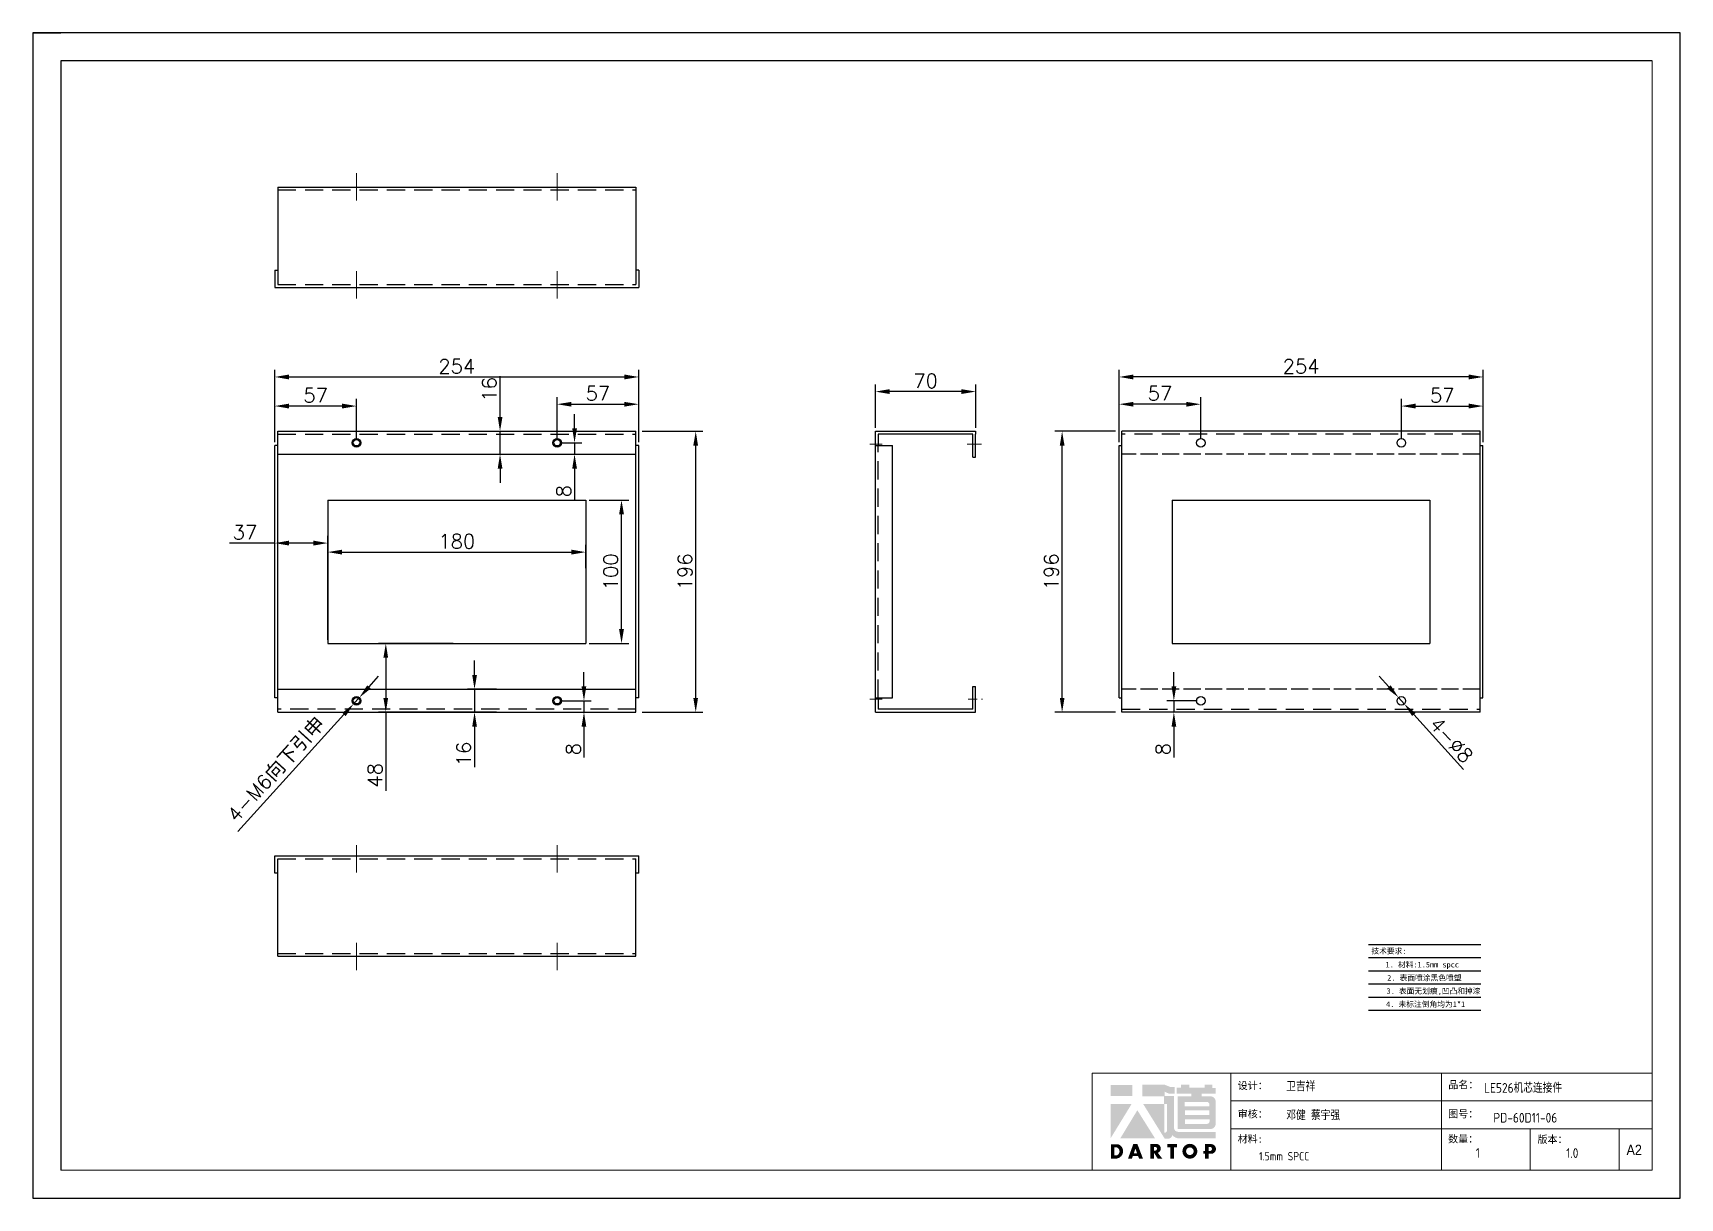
# Model space of a CAD drawing. Header units: millimetres. Extents: x -30327 to 34858, y 4015 to 75103.
# Drawn here: x 19196 to 20345, y 70587 to 71400 of the extents above; entities that cross this region are included whole.
import ezdxf
from ezdxf.enums import TextEntityAlignment as Align

# ---------------------------------------------------------------- set-up
doc = ezdxf.new("R2010")
doc.units = ezdxf.units.MM
for name, pattern in [('ACAD_ISO02W100', [15, 12, -3]), ('CENTER2', [28.575, 19.05, -3.175, 3.175, -3.175]), ('HIDDEN', [9.525, 6.35, -3.175]), ('HIDDEN2', [4.7625, 3.175, -1.5875])]:
    doc.linetypes.add(name, pattern=pattern)
for name, color, linetype, lineweight in [('A-TITLEBLOCK', 7, 'Continuous', 18), ('cen', 1, 'CENTER2', 9), ('dim', 2, 'Continuous', 9), ('HIDEN', 1, 'HIDDEN', 9)]:
    doc.layers.add(name, color=color, linetype=linetype, lineweight=lineweight)
for name, color, linetype in [('green', 3, 'ACAD_ISO02W100'), ('hidden', 3, 'HIDDEN2'), ('print', 30, 'Continuous')]:
    doc.layers.add(name, color=color, linetype=linetype)
doc.styles.add('GB', font='GBENOR.SHX', dxfattribs={"bigfont": 'gbcbig.shx'})
doc.styles.add('HZ', font='')
doc.styles.add('SLDTEXTSTYLE0', font='simfang.ttf', dxfattribs={"bigfont": 'bigfont'})
doc.styles.add('SLDTEXTSTYLE1', font='Gothic.ttf', dxfattribs={"width": 0.913})
doc.styles.get("Standard").update_dxf_attribs({"font": 'txt', "bigfont": 'gbcbig.shx'})
doc.styles.get('HZ').set_extended_font_data('SimSun')
doc.dimstyles.new('1-4', dxfattribs={"dimscale": 4, "dimtxt": 2.5, "dimasz": 2.5, "dimexe": 1.25, "dimexo": 0.625, "dimtad": 1, "dimdsep": 46, "dimtxsty": 'Standard', "dimcen": 2.5, "dimadec": 0, "dimazin": 0, "dimtfac": 1, "dimtmove": 0, "dimatfit": 3, "dimfxl": 0, "dimarcsym": 0})

msp = doc.modelspace()

# ---------------------------------------------------------------- texts
at = {"style": 'HZ'}
for s, height, p in [('技术要求:', 3.86173, (20141.9948, 70759.4055)), ('1. 材料:1.5mm spcc', 3.861726, (20165.2803, 70749.8933)), ('    2. 表面喷涂黑色喷塑  ', 3.861726, (20163.8645, 70740.6987)), ('4. 未标注倒角均为1*1', 3.861726, (20167.6222, 70722.3095)), ('3. 表面无划痕,凹凸和掉漆', 3.861726, (20173.1363, 70731.5041))]:
    msp.add_text(s, height=height, dxfattribs=at).set_placement(p, align=Align.MIDDLE_CENTER)

# ---------------------------------------------------------------- blocks, each defined once
blk = doc.blocks.new('Dartop Logo')
at = {"true_color": 0xc40018}
h = blk.add_hatch(color=12, dxfattribs=at)
h.set_gradient(color1=(196, 0, 24), color2=(196, 0, 24), tint=1)
h.paths.add_polyline_path([(30.39, -3.87), (33.08, -5.04), (35.99, -5.04), (35.99, -1.19), (33.59, -1.19), (30.46, 0.05), (17.94, 0.05), (17.94, -6.46), (30.12, -6.46), (30.12, -6.59), (30.12, -10.75), (18.31, -10.75), (30.46, -30.31), (32.87, -30.31, 0.279375), (34.63, -28.6), (34.63, -28.51), (34.84, -28.51, 0.143145), (38.15, -30.2), (59.27, -30.2), (59.27, -26.49), (38.06, -26.49, -0.414214), (35.75, -24.18), (35.75, -6.26), (30.39, -6.26)])
h.paths.add_polyline_path([(30.25, -10.84), (31.8, -10.84), (31.8, -26.02, -0.088936), (30.9, -26.94), (30.24, -26.94)], flags=16)
h = blk.add_hatch(color=12, dxfattribs=at)
h.set_gradient(color1=(196, 0, 24), color2=(196, 0, 24), tint=1)
h.paths.add_polyline_path([(59.24, -1.73), (57.36, -1.73), (57.36, 0.06), (53.06, 0.06), (53.06, -1.64), (44.29, -1.64), (44.29, 0.15), (39.7, 0.15), (39.7, -1.67), (37.16, -1.67), (37.16, -4.97), (45.54, -4.97), (45.54, -6.42), (37.73, -6.42), (37.73, -24.88), (56.26, -24.88, 0.414214), (59.15, -21.99), (59.15, -9.35, 0.414214), (56.26, -6.46), (51.36, -6.46), (51.36, -5.03), (59.24, -5.03)])
h.paths.add_polyline_path([(54.21, -9.59, -0.414214), (55.66, -11.04), (55.66, -12.1), (41.79, -12.1), (41.79, -9.59)], flags=16)
h.paths.add_polyline_path([(55.57, -14.33), (55.57, -17.01), (41.88, -17.01), (41.88, -14.33)], flags=16)
h.paths.add_polyline_path([(55.75, -19.43), (55.75, -20.57, -0.414214), (54.3, -22.02), (41.88, -22.02), (41.88, -19.43)], flags=16)
h = blk.add_hatch(color=12, dxfattribs=at)
h.set_gradient(color1=(196, 0, 24), color2=(196, 0, 24), tint=1)
h.paths.add_polyline_path([(12.18, 0), (0, 0), (0, -6.37), (12.18, -6.37)])
h = blk.add_hatch(color=12, dxfattribs=at)
h.set_gradient(color1=(196, 0, 24), color2=(196, 0, 24), tint=1)
h.paths.add_polyline_path([(11.79, -10.83), (0.03, -10.83), (0.03, -30.03)])
h = blk.add_hatch(color=12, dxfattribs=at)
h.set_gradient(color1=(196, 0, 24), color2=(196, 0, 24), tint=1)
h.paths.add_polyline_path([(15.05, -14.31), (5.44, -30.15), (25.01, -30.15)])
at = {"true_color": 0x646464}
h = blk.add_hatch(color=251, dxfattribs=at)
h.set_gradient(color1=(100, 100, 100), color2=(100, 100, 100), tint=1)
h.paths.add_polyline_path([(4.15, -33.43), (0.11, -33.43), (0.11, -41.5), (3.51, -41.5, 0.793016)])
h.paths.add_polyline_path([(3.57, -39.73), (2.16, -39.73), (2.16, -35.19), (3.42, -35.19, -0.671361)], flags=16)
h = blk.add_hatch(color=251, dxfattribs=at)
h.set_gradient(color1=(100, 100, 100), color2=(100, 100, 100), tint=1)
h.paths.add_polyline_path([(15.08, -33.36), (12.78, -33.36), (9.82, -41.51), (12, -41.51), (12.51, -40.06), (15.46, -40.06), (15.99, -41.52), (18.19, -41.52)])
h.paths.add_polyline_path([(14.9, -38.51), (13.07, -38.51), (13.97, -35.95)], flags=16)
h = blk.add_hatch(color=251, dxfattribs=at)
h.set_gradient(color1=(100, 100, 100), color2=(100, 100, 100), tint=1)
h.paths.add_polyline_path([(26.27, -33.36), (22.3, -33.36), (22.3, -41.51), (24.4, -41.51), (24.4, -38.28), (26.55, -41.54), (29.09, -41.54), (26.61, -38.3, 0.744055)])
h.paths.add_polyline_path([(24.38, -37.08), (24.38, -34.94), (25.32, -34.94, -0.796809), (25.3, -37.08)], flags=16)
h = blk.add_hatch(color=251, dxfattribs=at)
h.set_gradient(color1=(100, 100, 100), color2=(100, 100, 100), tint=1)
h.paths.add_polyline_path([(37.44, -33.4), (31.88, -33.4), (31.88, -35.16), (33.61, -35.16), (33.61, -41.52), (35.69, -41.52), (35.69, -35.16), (37.44, -35.16)])
h = blk.add_hatch(color=251, dxfattribs=at)
h.set_gradient(color1=(100, 100, 100), color2=(100, 100, 100), tint=1)
h.paths.add_polyline_path([(40.46, -37.41, 1), (48.83, -37.41, 1)])
h.paths.add_polyline_path([(46.8, -37.41, -1), (42.5, -37.41, -1)], flags=16)
h = blk.add_hatch(color=251, dxfattribs=at)
h.set_gradient(color1=(100, 100, 100), color2=(100, 100, 100), tint=1)
h.paths.add_polyline_path([(56.85, -33.38), (56.73, -33.38), (53.19, -33.38), (53.19, -37.19), (52.26, -37.19), (52.26, -38.73), (53.18, -38.73), (53.18, -41.5), (55.24, -41.5), (55.24, -38.72), (57.51, -38.72, 0.812304)])
h.paths.add_polyline_path([(55.21, -37.18), (55.21, -35.05), (56.39, -35.05, -0.778213), (56.27, -37.18)], flags=16)
blk = doc.blocks.new('DT-A2-TITLE')
for p, q in [((594, 420), (0, 420)), ((0, 420), (0, 420)), ((0, 420), (0, 0)), ((0, 420), (10, 420)), ((594, 0), (594, 420)), ((10, 410), (10, 10)), ((584, 410), (10, 410))]:
    blk.add_line(p, q)
at = {"layer": 'A-TITLEBLOCK', "color": 7}
for p, q in [((584, 410), (584, 10)), ((594, 0), (594, 297)), ((382, 10), (382, 45)), ((584, 45), (382, 45)), ((432, 45), (432, 10)), ((508, 45), (508, 10)), ((584, 35), (432, 35)), ((432, 25), (584.08, 25)), ((540, 10), (540, 25)), ((572, 10), (572, 25)), ((10, 10), (584, 10)), ((0, 0), (594, 0))]:
    blk.add_line(p, q, dxfattribs=at)
at = {"layer": 'A-TITLEBLOCK', "xscale": 0.6400000000000001, "yscale": 0.6400000000000001, "zscale": 0.6400000000000001}
blk.add_blockref('Dartop Logo', (388.65, 40.81), dxfattribs=at)
at = {"style": 'GB'}
for tag, p, height in [('#设计', (451.96, 38.52), 3.5), ('#品名', (523.32, 37.95), 3.5), ('#审核', (451.99, 28.1), 3.5), ('#图号', (526.67, 27.2), 3.5), ('#数量', (520.33, 14.51), 3.5), ('#版本', (552.92, 14.47), 3.5), ('#材料说明', (442.15, 13.59), 3)]:
    blk.add_attdef(tag, p, '', height=height, dxfattribs=at)
at = {"layer": 'A-TITLEBLOCK', "color": 7, "attachment_point": 1}
for s, insert, char_height, style in [('设计：', (434.47, 41.87), 2.646, 'SLDTEXTSTYLE0'), ('品名：', (510.43, 42.19), 2.646, 'SLDTEXTSTYLE0'), ('审核：', (434.47, 31.64), 2.646, 'SLDTEXTSTYLE0'), ('图号：', (510.4, 31.66), 2.646, 'SLDTEXTSTYLE0'), ('材料:', (434.47, 22.62), 2.646, 'SLDTEXTSTYLE0'), ('数量：', (510.35, 22.64), 2.646, 'SLDTEXTSTYLE0'), ('版本：', (542.59, 22.48), 2.646, 'SLDTEXTSTYLE0'), ('A2', (574.7, 19.21), 3.704, 'SLDTEXTSTYLE1')]:
    blk.add_mtext(s, dxfattribs=dict(at, insert=insert, char_height=char_height, style=style))
blk = doc.blocks.new('*D1399')
at = {"layer": 'Defpoints', "color": 0}
for p in [(19618.4, 71159.9), (19364.4, 71122), (19618.4, 71122)]:
    blk.add_point(p, dxfattribs=at)
at = {"layer": 'dim', "color": 0, "lineweight": -2}
for p, q in [((19364.4, 71124.5), (19364.4, 71164.9)), ((19618.4, 71124.5), (19618.4, 71164.9)), ((19374.4, 71159.9), (19608.4, 71159.9))]:
    blk.add_line(p, q, dxfattribs=at)
at = {"layer": 'dim', "color": 0}
for points in [[(19374.4, 71161.6), (19374.4, 71158.2), (19364.4, 71159.9)], [(19608.4, 71161.6), (19608.4, 71158.2), (19618.4, 71159.9)]]:
    blk.add_solid(points, dxfattribs=at)
at = {"layer": 'dim', "color": 0, "insert": (19491.4, 71167.4), "char_height": 10, "attachment_point": 5}
blk.add_mtext('254', dxfattribs=at)
blk = doc.blocks.new('*D1400')
at = {"layer": 'Defpoints', "color": 0}
for p in [(19618.4, 71122), (19658.2, 71122), (19618.4, 70926)]:
    blk.add_point(p, dxfattribs=at)
at = {"layer": 'dim', "color": 0, "lineweight": -2}
for p, q in [((19620.9, 71122), (19663.2, 71122)), ((19658.2, 70936), (19658.2, 71112)), ((19620.9, 70926), (19663.2, 70926))]:
    blk.add_line(p, q, dxfattribs=at)
at = {"layer": 'dim', "color": 0}
for points in [[(19656.5, 71112), (19659.8, 71112), (19658.2, 71122)], [(19656.5, 70936), (19659.8, 70936), (19658.2, 70926)]]:
    blk.add_solid(points, dxfattribs=at)
at = {"layer": 'dim', "color": 0, "insert": (19650.7, 71024), "char_height": 10, "attachment_point": 5, "rotation": 90}
blk.add_mtext('196', dxfattribs=at)
blk = doc.blocks.new('*D1401')
at = {"layer": 'Defpoints', "color": 0}
for p in [(19783.6, 71149.7), (19783.6, 71122), (19853.6, 71122)]:
    blk.add_point(p, dxfattribs=at)
at = {"layer": 'dim', "color": 0, "lineweight": -2}
for p, q in [((19783.6, 71124.5), (19783.6, 71154.7)), ((19843.6, 71149.7), (19793.6, 71149.7)), ((19853.6, 71124.5), (19853.6, 71154.7))]:
    blk.add_line(p, q, dxfattribs=at)
at = {"layer": 'dim', "color": 0}
for points in [[(19793.6, 71151.4), (19793.6, 71148), (19783.6, 71149.7)], [(19843.6, 71151.4), (19843.6, 71148), (19853.6, 71149.7)]]:
    blk.add_solid(points, dxfattribs=at)
at = {"layer": 'dim', "color": 0, "insert": (19818.6, 71157.2), "char_height": 10, "attachment_point": 5}
blk.add_mtext('70', dxfattribs=at)
blk = doc.blocks.new('*D1402')
at = {"layer": 'Defpoints', "color": 0}
for p in [(19561.4, 70934), (19561.4, 70926), (19580.2, 70926)]:
    blk.add_point(p, dxfattribs=at)
at = {"layer": 'dim', "color": 0, "lineweight": -2}
for p, q in [((19580.2, 70944), (19580.2, 70954)), ((19563.9, 70934), (19585.2, 70934)), ((19580.2, 70934), (19580.2, 70926)), ((19563.9, 70926), (19585.2, 70926)), ((19580.2, 70916), (19580.2, 70894.4))]:
    blk.add_line(p, q, dxfattribs=at)
at = {"layer": 'dim', "color": 0}
for points in [[(19578.5, 70944), (19581.8, 70944), (19580.2, 70934)], [(19578.5, 70916), (19581.8, 70916), (19580.2, 70926)]]:
    blk.add_solid(points, dxfattribs=at)
at = {"layer": 'dim', "color": 0, "insert": (19572.7, 70900.2), "char_height": 10, "attachment_point": 5, "rotation": 90}
blk.add_mtext('8', dxfattribs=at)
blk = doc.blocks.new('*D1403')
at = {"layer": 'Defpoints', "color": 0}
for p in [(19364.4, 71139.6), (19364.4, 71112), (19421.4, 71114)]:
    blk.add_point(p, dxfattribs=at)
at = {"layer": 'dim', "color": 0, "lineweight": -2}
for p, q in [((19364.4, 71114.5), (19364.4, 71144.6)), ((19411.4, 71139.6), (19374.4, 71139.6)), ((19421.4, 71116.5), (19421.4, 71144.6))]:
    blk.add_line(p, q, dxfattribs=at)
at = {"layer": 'dim', "color": 0}
for points in [[(19374.4, 71141.3), (19374.4, 71137.9), (19364.4, 71139.6)], [(19411.4, 71141.3), (19411.4, 71137.9), (19421.4, 71139.6)]]:
    blk.add_solid(points, dxfattribs=at)
at = {"layer": 'dim', "color": 0, "insert": (19392.9, 71147.1), "char_height": 10, "attachment_point": 5}
blk.add_mtext('57', dxfattribs=at)
blk = doc.blocks.new('*D1404')
at = {"layer": 'Defpoints', "color": 0}
for p in [(19618.4, 71140.9), (19561.4, 71114), (19618.4, 71112)]:
    blk.add_point(p, dxfattribs=at)
at = {"layer": 'dim', "color": 0, "lineweight": -2}
for p, q in [((19561.4, 71116.5), (19561.4, 71145.9)), ((19571.4, 71140.9), (19608.4, 71140.9)), ((19618.4, 71114.5), (19618.4, 71145.9))]:
    blk.add_line(p, q, dxfattribs=at)
at = {"layer": 'dim', "color": 0}
for points in [[(19571.4, 71142.5), (19571.4, 71139.2), (19561.4, 71140.9)], [(19608.4, 71142.5), (19608.4, 71139.2), (19618.4, 71140.9)]]:
    blk.add_solid(points, dxfattribs=at)
at = {"layer": 'dim', "color": 0, "insert": (19589.9, 71148.4), "char_height": 10, "attachment_point": 5}
blk.add_mtext('57', dxfattribs=at)
blk = doc.blocks.new('*D1405')
at = {"layer": 'Defpoints', "color": 0}
for p in [(19491.4, 71122), (19521.6, 71122), (19491.4, 71106)]:
    blk.add_point(p, dxfattribs=at)
at = {"layer": 'dim', "color": 0, "lineweight": -2}
for p, q in [((19521.6, 71132), (19521.6, 71160.4)), ((19493.9, 71122), (19526.6, 71122)), ((19521.6, 71106), (19521.6, 71122)), ((19493.9, 71106), (19526.6, 71106)), ((19521.6, 71096), (19521.6, 71086))]:
    blk.add_line(p, q, dxfattribs=at)
at = {"layer": 'dim', "color": 0}
for points in [[(19520, 71132), (19523.3, 71132), (19521.6, 71122)], [(19520, 71096), (19523.3, 71096), (19521.6, 71106)]]:
    blk.add_solid(points, dxfattribs=at)
at = {"layer": 'dim', "color": 0, "insert": (19514.1, 71151.2), "char_height": 10, "attachment_point": 5, "rotation": 90}
blk.add_mtext('16', dxfattribs=at)
blk = doc.blocks.new('*D1406')
at = {"layer": 'Defpoints', "color": 0}
for p in [(19521.6, 70942), (19503.8, 70926), (19521.6, 70926)]:
    blk.add_point(p, dxfattribs=at)
at = {"layer": 'dim', "color": 0, "lineweight": -2}
for p, q in [((19503.8, 70952), (19503.8, 70962)), ((19519.1, 70942), (19498.8, 70942)), ((19503.8, 70942), (19503.8, 70926)), ((19519.1, 70926), (19498.8, 70926)), ((19503.8, 70916), (19503.8, 70887.7))]:
    blk.add_line(p, q, dxfattribs=at)
at = {"layer": 'dim', "color": 0}
for points in [[(19502.2, 70952), (19505.5, 70952), (19503.8, 70942)], [(19502.2, 70916), (19505.5, 70916), (19503.8, 70926)]]:
    blk.add_solid(points, dxfattribs=at)
at = {"layer": 'dim', "color": 0, "insert": (19496.3, 70896.9), "char_height": 10, "attachment_point": 5, "rotation": 90}
blk.add_mtext('16', dxfattribs=at)
blk = doc.blocks.new('*D1407')
at = {"layer": 'Defpoints', "color": 0}
for p in [(19419.4, 70931.8), (19423.5, 70936.3)]:
    blk.add_point(p, dxfattribs=at)
at = {"layer": 'dim', "color": 0, "lineweight": -2}
for p, q in [((19430.2, 70943.7), (19436.9, 70951.1)), ((19423.5, 70936.3), (19419.4, 70931.8)), ((19338.7, 70842.8), (19412.7, 70924.4))]:
    blk.add_line(p, q, dxfattribs=at)
at = {"layer": 'dim', "color": 0}
for points in [[(19428.9, 70944.8), (19431.4, 70942.5), (19423.5, 70936.3)], [(19411.5, 70925.5), (19413.9, 70923.3), (19419.4, 70931.8)]]:
    blk.add_solid(points, dxfattribs=at)
at = {"layer": 'dim', "color": 0, "insert": (19365.6, 70886), "char_height": 10, "attachment_point": 5, "rotation": 47.8095}
blk.add_mtext('4-M6{\\fSimSun|b0|i0|c134|p2;向下引申}', dxfattribs=at)
blk = doc.blocks.new('*D1408')
at = {"layer": 'Defpoints', "color": 0}
for p in [(19953.7, 71159.9), (19953.7, 71122), (20207.7, 71122)]:
    blk.add_point(p, dxfattribs=at)
at = {"layer": 'dim', "color": 0, "lineweight": -2}
for p, q in [((19953.7, 71124.5), (19953.7, 71164.9)), ((20207.7, 71124.5), (20207.7, 71164.9)), ((20197.7, 71159.9), (19963.7, 71159.9))]:
    blk.add_line(p, q, dxfattribs=at)
at = {"layer": 'dim', "color": 0}
for points in [[(19963.7, 71161.6), (19963.7, 71158.2), (19953.7, 71159.9)], [(20197.7, 71161.6), (20197.7, 71158.2), (20207.7, 71159.9)]]:
    blk.add_solid(points, dxfattribs=at)
at = {"layer": 'dim', "color": 0, "insert": (20080.7, 71167.4), "char_height": 10, "attachment_point": 5}
blk.add_mtext('254', dxfattribs=at)
blk = doc.blocks.new('*D1409')
at = {"layer": 'Defpoints', "color": 0}
for p in [(19913.9, 71122), (19953.7, 71122), (19953.7, 70926)]:
    blk.add_point(p, dxfattribs=at)
at = {"layer": 'dim', "color": 0, "lineweight": -2}
for p, q in [((19951.2, 71122), (19908.9, 71122)), ((19913.9, 70936), (19913.9, 71112)), ((19951.2, 70926), (19908.9, 70926))]:
    blk.add_line(p, q, dxfattribs=at)
at = {"layer": 'dim', "color": 0}
for points in [[(19912.3, 71112), (19915.6, 71112), (19913.9, 71122)], [(19912.3, 70936), (19915.6, 70936), (19913.9, 70926)]]:
    blk.add_solid(points, dxfattribs=at)
at = {"layer": 'dim', "color": 0, "insert": (19906.4, 71024), "char_height": 10, "attachment_point": 5, "rotation": 90}
blk.add_mtext('196', dxfattribs=at)
blk = doc.blocks.new('*D1410')
at = {"layer": 'Defpoints', "color": 0}
for p in [(20010.7, 70934), (19991.9, 70926), (20010.7, 70926)]:
    blk.add_point(p, dxfattribs=at)
at = {"layer": 'dim', "color": 0, "lineweight": -2}
for p, q in [((19991.9, 70944), (19991.9, 70954)), ((20008.2, 70934), (19986.9, 70934)), ((19991.9, 70934), (19991.9, 70926)), ((20008.2, 70926), (19986.9, 70926)), ((19991.9, 70916), (19991.9, 70894.4))]:
    blk.add_line(p, q, dxfattribs=at)
at = {"layer": 'dim', "color": 0}
for points in [[(19990.3, 70944), (19993.6, 70944), (19991.9, 70934)], [(19990.3, 70916), (19993.6, 70916), (19991.9, 70926)]]:
    blk.add_solid(points, dxfattribs=at)
at = {"layer": 'dim', "color": 0, "insert": (19984.4, 70900.2), "char_height": 10, "attachment_point": 5, "rotation": 90}
blk.add_mtext('8', dxfattribs=at)
blk = doc.blocks.new('*D1411')
at = {"layer": 'Defpoints', "color": 0}
for p in [(20207.7, 71139.6), (20150.7, 71114), (20207.7, 71112)]:
    blk.add_point(p, dxfattribs=at)
at = {"layer": 'dim', "color": 0, "lineweight": -2}
for p, q in [((20150.7, 71116.5), (20150.7, 71144.6)), ((20160.7, 71139.6), (20197.7, 71139.6)), ((20207.7, 71114.5), (20207.7, 71144.6))]:
    blk.add_line(p, q, dxfattribs=at)
at = {"layer": 'dim', "color": 0}
for points in [[(20160.7, 71141.3), (20160.7, 71137.9), (20150.7, 71139.6)], [(20197.7, 71141.3), (20197.7, 71137.9), (20207.7, 71139.6)]]:
    blk.add_solid(points, dxfattribs=at)
at = {"layer": 'dim', "color": 0, "insert": (20179.2, 71147.1), "char_height": 10, "attachment_point": 5}
blk.add_mtext('57', dxfattribs=at)
blk = doc.blocks.new('*D1412')
at = {"layer": 'Defpoints', "color": 0}
for p in [(19953.7, 71140.9), (19953.7, 71112), (20010.7, 71114)]:
    blk.add_point(p, dxfattribs=at)
at = {"layer": 'dim', "color": 0, "lineweight": -2}
for p, q in [((19953.7, 71114.5), (19953.7, 71145.9)), ((20000.7, 71140.9), (19963.7, 71140.9)), ((20010.7, 71116.5), (20010.7, 71145.9))]:
    blk.add_line(p, q, dxfattribs=at)
at = {"layer": 'dim', "color": 0}
for points in [[(19963.7, 71142.5), (19963.7, 71139.2), (19953.7, 71140.9)], [(20000.7, 71142.5), (20000.7, 71139.2), (20010.7, 71140.9)]]:
    blk.add_solid(points, dxfattribs=at)
at = {"layer": 'dim', "color": 0, "insert": (19982.2, 71148.4), "char_height": 10, "attachment_point": 5}
blk.add_mtext('57', dxfattribs=at)
blk = doc.blocks.new('*D1413')
at = {"layer": 'Defpoints', "color": 0}
for p in [(20148.7, 70936.3), (20152.7, 70931.8)]:
    blk.add_point(p, dxfattribs=at)
at = {"layer": 'dim', "color": 0, "lineweight": -2}
for p, q in [((20141.9, 70943.7), (20135.2, 70951.1)), ((20148.7, 70936.3), (20152.7, 70931.8)), ((20194.1, 70886.1), (20159.4, 70924.4))]:
    blk.add_line(p, q, dxfattribs=at)
at = {"layer": 'dim', "color": 0}
for points in [[(20143.2, 70944.8), (20140.7, 70942.5), (20148.7, 70936.3)], [(20160.6, 70925.5), (20158.2, 70923.3), (20152.7, 70931.8)]]:
    blk.add_solid(points, dxfattribs=at)
at = {"layer": 'dim', "color": 0, "insert": (20185.7, 70906.6), "char_height": 10, "attachment_point": 5, "rotation": 312.1905}
blk.add_mtext('4-%%C8', dxfattribs=at)
blk = doc.blocks.new('*D1414')
at = {"layer": 'Defpoints', "color": 0}
for p in [(19581.4, 71037.7), (19401.4, 71024), (19581.4, 71024)]:
    blk.add_point(p, dxfattribs=at)
at = {"layer": 'dim', "color": 0, "lineweight": -2}
for p, q in [((19401.4, 71026.5), (19401.4, 71042.7)), ((19411.4, 71037.7), (19571.4, 71037.7)), ((19581.4, 71026.5), (19581.4, 71042.7))]:
    blk.add_line(p, q, dxfattribs=at)
at = {"layer": 'dim', "color": 0}
for points in [[(19411.4, 71039.4), (19411.4, 71036), (19401.4, 71037.7)], [(19571.4, 71039.4), (19571.4, 71036), (19581.4, 71037.7)]]:
    blk.add_solid(points, dxfattribs=at)
at = {"layer": 'dim', "color": 0, "insert": (19491.4, 71045.2), "char_height": 10, "attachment_point": 5}
blk.add_mtext('180', dxfattribs=at)
blk = doc.blocks.new('*D1415')
at = {"layer": 'Defpoints', "color": 0}
for p in [(19581.4, 71074), (19606.4, 71074), (19581.4, 70974)]:
    blk.add_point(p, dxfattribs=at)
at = {"layer": 'dim', "color": 0, "lineweight": -2}
for p, q in [((19583.9, 71074), (19611.4, 71074)), ((19606.4, 70984), (19606.4, 71064)), ((19583.9, 70974), (19611.4, 70974))]:
    blk.add_line(p, q, dxfattribs=at)
at = {"layer": 'dim', "color": 0}
for points in [[(19604.7, 71064), (19608.1, 71064), (19606.4, 71074)], [(19604.7, 70984), (19608.1, 70984), (19606.4, 70974)]]:
    blk.add_solid(points, dxfattribs=at)
at = {"layer": 'dim', "color": 0, "insert": (19598.9, 71024), "char_height": 10, "attachment_point": 5, "rotation": 90}
blk.add_mtext('100', dxfattribs=at)
blk = doc.blocks.new('*D1416')
at = {"layer": 'Defpoints', "color": 0}
for p in [(19364.4, 71044), (19364.4, 71024), (19401.4, 70974)]:
    blk.add_point(p, dxfattribs=at)
at = {"layer": 'dim', "color": 0, "lineweight": -2}
for p, q in [((19364.4, 71026.5), (19364.4, 71049)), ((19401.4, 70976.5), (19401.4, 71049)), ((19364.4, 71044), (19332.8, 71044)), ((19391.4, 71044), (19374.4, 71044))]:
    blk.add_line(p, q, dxfattribs=at)
at = {"layer": 'dim', "color": 0}
for points in [[(19374.4, 71045.7), (19374.4, 71042.3), (19364.4, 71044)], [(19391.4, 71045.7), (19391.4, 71042.3), (19401.4, 71044)]]:
    blk.add_solid(points, dxfattribs=at)
at = {"layer": 'dim', "color": 0, "insert": (19343.6, 71051.5), "char_height": 10, "attachment_point": 5}
blk.add_mtext('37', dxfattribs=at)
blk = doc.blocks.new('*D1417')
at = {"layer": 'Defpoints', "color": 0}
for p in [(19491.4, 70974), (19441.9, 70926), (19503.8, 70926)]:
    blk.add_point(p, dxfattribs=at)
at = {"layer": 'dim', "color": 0, "lineweight": -2}
for p, q in [((19488.9, 70974), (19436.9, 70974)), ((19441.9, 70964), (19441.9, 70936)), ((19501.3, 70926), (19436.9, 70926)), ((19441.9, 70926), (19441.9, 70871.2))]:
    blk.add_line(p, q, dxfattribs=at)
at = {"layer": 'dim', "color": 0}
for points in [[(19440.2, 70964), (19443.5, 70964), (19441.9, 70974)], [(19440.2, 70936), (19443.5, 70936), (19441.9, 70926)]]:
    blk.add_solid(points, dxfattribs=at)
at = {"layer": 'dim', "color": 0, "insert": (19434.4, 70882), "char_height": 10, "attachment_point": 5, "rotation": 90}
blk.add_mtext('48', dxfattribs=at)
blk = doc.blocks.new('*D1418')
at = {"layer": 'Defpoints', "color": 0}
for p in [(19561.4, 71114), (19561.4, 71106), (19573.6, 71106)]:
    blk.add_point(p, dxfattribs=at)
at = {"layer": 'dim', "color": 0, "lineweight": -2}
for p, q in [((19573.6, 71124), (19573.6, 71134)), ((19563.9, 71114), (19578.6, 71114)), ((19563.9, 71106), (19578.6, 71106)), ((19573.6, 71114), (19573.6, 71106)), ((19573.6, 71096), (19573.6, 71074.4))]:
    blk.add_line(p, q, dxfattribs=at)
at = {"layer": 'dim', "color": 0}
for points in [[(19572, 71124), (19575.3, 71124), (19573.6, 71114)], [(19572, 71096), (19575.3, 71096), (19573.6, 71106)]]:
    blk.add_solid(points, dxfattribs=at)
at = {"layer": 'dim', "color": 0, "insert": (19566.1, 71080.2), "char_height": 10, "attachment_point": 5, "rotation": 90}
blk.add_mtext('8', dxfattribs=at)

# ---------------------------------------------------------------- dimensions: what is measured, and where the dimension line sits
at = {"layer": 'dim'}
for base, p1, p2, picture, middle in [((19618.4372, 71159.904), (19364.4372, 71122.0332), (19618.4372, 71122.0332), '*D1399', (19491.4372, 71159.904)), ((19364.4372, 71044.0105), (19401.4372, 70974.0332), (19364.4372, 71024.0332), '*D1416', (19343.6039, 71044.0105))]:
    dim = msp.add_linear_dim(base=base, p1=p1, p2=p2, dimstyle='1-4', dxfattribs=at)
    dim.commit()
    dim.dimension.update_dxf_attribs({"geometry": picture, "text_midpoint": middle, "dimtype": 160})
for base, p1, p2, angle, picture, middle in [((19953.6694, 71159.904), (20207.6694, 71122.0332), (19953.6694, 71122.0332), 180, '*D1408', (20080.6694, 71159.904)), ((19658.1819, 71122.0332), (19618.4372, 70926.0332), (19618.4372, 71122.0332), 90, '*D1400', (19658.1819, 71024.0332)), ((19913.9247, 71122.0332), (19953.6694, 70926.0332), (19953.6694, 71122.0332), 90, '*D1409', (19913.9247, 71024.0332)), ((19441.8553, 70926.0332), (19491.4372, 70974.0332), (19503.8326, 70926.0332), 90, '*D1417', (19441.8553, 70882.0332))]:
    dim = msp.add_linear_dim(base=base, p1=p1, p2=p2, angle=angle, dimstyle='1-4', dxfattribs=at)
    dim.commit()
    dim.dimension.update_dxf_attribs({"geometry": picture, "text_midpoint": middle, "dimtype": 160})
for base, p1, p2, angle, picture, middle in [((19783.5533, 71149.7044), (19853.5533, 71122.0332), (19783.5533, 71122.0332), 180, '*D1401', (19818.5533, 71157.2044)), ((19521.6425, 71122.0332), (19491.4372, 71106.0332), (19491.4372, 71122.0332), 90, '*D1405', (19514.1425, 71151.1999)), ((19953.6694, 71140.8535), (20010.6694, 71114.0332), (19953.6694, 71112.0332), 180, '*D1412', (19982.1694, 71148.3535)), ((20207.6694, 71139.6113), (20150.6694, 71114.0332), (20207.6694, 71112.0332), 180, '*D1411', (20179.1694, 71147.1113)), ((19573.6355, 71106.0332), (19561.4372, 71114.0332), (19561.4372, 71106.0332), 90, '*D1418', (19566.1355, 71080.1999)), ((19606.4005, 71074.0332), (19581.4372, 70974.0332), (19581.4372, 71074.0332), 90, '*D1415', (19598.9005, 71024.0332)), ((19503.8326, 70926.0332), (19521.6425, 70942.0332), (19521.6425, 70926.0332), 90, '*D1406', (19496.3326, 70896.8665)), ((19580.1789, 70926.0332), (19561.4372, 70934.0332), (19561.4372, 70926.0332), 90, '*D1402', (19572.6789, 70900.1999)), ((19991.9278, 70926.0332), (20010.6694, 70934.0332), (20010.6694, 70926.0332), 90, '*D1410', (19984.4278, 70900.1999))]:
    dim = msp.add_linear_dim(base=base, p1=p1, p2=p2, angle=angle, dimstyle='1-4', dxfattribs=at)
    dim.commit()
    dim.dimension.update_dxf_attribs({"geometry": picture, "text_midpoint": middle})
for base, p1, p2, picture, middle in [((19364.4372, 71139.6113), (19421.4372, 71114.0332), (19364.4372, 71112.0332), '*D1403', (19392.9372, 71147.1113)), ((19618.4372, 71140.8535), (19561.4372, 71114.0332), (19618.4372, 71112.0332), '*D1404', (19589.9372, 71148.3535)), ((19581.4372, 71037.6904), (19401.4372, 71024.0332), (19581.4372, 71024.0332), '*D1414', (19491.4372, 71045.1904))]:
    dim = msp.add_linear_dim(base=base, p1=p1, p2=p2, dimstyle='1-4', dxfattribs=at)
    dim.commit()
    dim.dimension.update_dxf_attribs({"geometry": picture, "text_midpoint": middle})
for p1, p2, text, picture, middle in [((19423.452, 70936.2559), (19419.4224, 70931.8104), '4-M6{\\fSimSun|b0|i0|c134|p2;向下引申}', '*D1407', (19365.6246, 70885.9849)), ((20148.6547, 70936.2559), (20152.6842, 70931.8104), '4-%%C8', '*D1413', (20185.6647, 70906.5934))]:
    dim = msp.add_diameter_dim_2p(p1=p1, p2=p2, text=text, dimstyle='1-4', dxfattribs=at)
    dim.commit()
    dim.dimension.update_dxf_attribs({"geometry": picture, "text_midpoint": middle})

# ---------------------------------------------------------------- linework, layer by layer
for p, q in [((19366.4372, 71292.3622), (19616.4372, 71292.3622)), ((19364.4372, 71234.3622), (19366.4372, 71234.3622)), ((19618.4372, 71234.3622), (19616.4372, 71234.3622)), ((19364.4372, 71222.3622), (19618.4372, 71222.3622)), ((19366.4372, 71122.0332), (19616.4372, 71122.0332)), ((19366.4372, 71120.0332), (19366.4372, 71122.0332)), ((19616.4372, 70926.0332), (19616.4372, 71122.0332)), ((19783.5533, 70926.0332), (19783.5533, 71122.0332)), ((19783.5533, 71122.0332), (19853.5533, 71122.0332)), ((19851.5533, 71120.0332), (19785.5533, 71120.0332)), ((19785.5533, 71120.0332), (19785.5533, 71112.0332)), ((19851.5533, 71112.0332), (19851.5533, 71120.0332)), ((19853.5533, 71122.0332), (19853.5533, 71120.0332)), ((19853.5533, 71104.0332), (19853.5533, 71120.0332)), ((20205.6694, 71122.0332), (19955.6694, 71122.0332)), ((19955.6694, 70926.0332), (19955.6694, 71122.0332)), ((20205.6694, 71120.0332), (20205.6694, 71122.0332)), ((19364.4372, 70936.0332), (19364.4372, 71112.0332)), ((19366.4372, 71106.0332), (19616.4372, 71106.0332)), ((19618.4372, 70936.0332), (19618.4372, 71112.0332)), ((19783.5533, 71112.0332), (19795.5533, 71112.0332)), ((19795.5533, 70936.0332), (19795.5533, 71112.0332)), ((19851.5533, 71104.0332), (19851.5533, 71112.0332)), ((19851.5533, 71104.0332), (19853.5533, 71104.0332)), ((19953.6694, 70936.0332), (19953.6694, 71112.0332)), ((20207.6694, 70936.0332), (20207.6694, 71112.0332)), ((19401.4372, 71074.0332), (19581.4372, 71074.0332)), ((19401.4372, 71074.0332), (19401.4372, 70974.0332)), ((19581.4372, 71074.0332), (19581.4372, 70974.0332)), ((19990.6694, 71074.0332), (20170.6694, 71074.0332)), ((19990.6694, 71074.0332), (19990.6694, 70974.0332)), ((20170.6694, 71074.0332), (20170.6694, 70974.0332)), ((19401.4372, 70974.0332), (19581.4372, 70974.0332)), ((19990.6694, 70974.0332), (20170.6694, 70974.0332)), ((19851.5533, 70936.0332), (19851.5533, 70944.0332)), ((19851.5533, 70944.0332), (19853.5533, 70944.0332)), ((19853.5533, 70928.0332), (19853.5533, 70944.0332)), ((19366.4372, 70942.0332), (19616.4372, 70942.0332)), ((19783.5533, 70936.0332), (19795.5533, 70936.0332)), ((19785.5533, 70936.0332), (19785.5533, 70928.0332)), ((19851.5533, 70928.0332), (19851.5533, 70936.0332)), ((19366.4372, 70926.0332), (19616.4372, 70926.0332)), ((19783.5533, 70926.0332), (19853.5533, 70926.0332)), ((19851.5533, 70928.0332), (19785.5533, 70928.0332)), ((19853.5533, 70926.0332), (19853.5533, 70928.0332)), ((20205.6694, 70926.0332), (19955.6694, 70926.0332)), ((19364.4372, 70825.7042), (19618.4372, 70825.7042)), ((19366.4372, 70813.7042), (19364.4372, 70813.7042)), ((19618.4372, 70813.7042), (19616.4372, 70813.7042)), ((19366.4372, 70755.7042), (19616.4372, 70755.7042))]:
    msp.add_line(p, q)
at = {"ltscale": 4}
for p, q in [((19366.4372, 71292.3622), (19366.4372, 71224.3622)), ((19616.4372, 71292.3622), (19616.4372, 71224.3622)), ((19364.4372, 71234.3622), (19364.4372, 71222.3622)), ((19618.4372, 71234.3622), (19618.4372, 71222.3622)), ((19366.4372, 70926.0332), (19366.4372, 71120.0332)), ((20205.6694, 70926.0332), (20205.6694, 71120.0332)), ((19366.4372, 71112.0332), (19364.4372, 71112.0332)), ((19618.4372, 71112.0332), (19616.4372, 71112.0332)), ((19953.6694, 71112.0332), (19955.6694, 71112.0332)), ((20205.6694, 71112.0332), (20207.6694, 71112.0332)), ((19366.4372, 70936.0332), (19364.4372, 70936.0332)), ((19618.4372, 70936.0332), (19616.4372, 70936.0332)), ((19953.6694, 70936.0332), (19955.6694, 70936.0332)), ((20205.6694, 70936.0332), (20207.6694, 70936.0332)), ((19364.4372, 70813.7042), (19364.4372, 70825.7042)), ((19366.4372, 70755.7042), (19366.4372, 70823.7042)), ((19616.4372, 70755.7042), (19616.4372, 70823.7042)), ((19618.4372, 70813.7042), (19618.4372, 70825.7042))]:
    msp.add_line(p, q, dxfattribs=at)
for centre, radius in [((19421.4372, 71114.0332), 3), ((19421.4372, 71114.0332), 2.25), ((19561.4372, 71114.0332), 3), ((19561.4372, 71114.0332), 2.25), ((20010.6694, 71114.0332), 3), ((20150.6694, 71114.0332), 3), ((19421.4372, 70934.0332), 3), ((19421.4372, 70934.0332), 2.25), ((19561.4372, 70934.0332), 3), ((19561.4372, 70934.0332), 2.25), ((20010.6694, 70934.0332), 3), ((20150.6694, 70934.0332), 3)]:
    msp.add_circle(centre, radius)
at = {"layer": 'cen'}
for p, q in [((19421.4372, 71282.9199), (19421.4372, 71303.8044)), ((19561.4372, 71282.9199), (19561.4372, 71303.8044)), ((19421.4372, 71233.8044), (19421.4372, 71212.9199)), ((19561.4372, 71233.8044), (19561.4372, 71212.9199)), ((19847.6733, 71113.0332), (19857.6733, 71113.0332)), ((19421.4372, 70814.262), (19421.4372, 70835.1465)), ((19561.4372, 70814.262), (19561.4372, 70835.1465)), ((19421.4372, 70765.1465), (19421.4372, 70744.262)), ((19561.4372, 70765.1465), (19561.4372, 70744.262))]:
    msp.add_line(p, q, dxfattribs=at)
at = {"layer": 'cen', "ltscale": 4}
for p, q in [((19779.7815, 71113.0332), (19788.3601, 71113.0332)), ((19779.7815, 70935.0332), (19788.3601, 70935.0332))]:
    msp.add_line(p, q, dxfattribs=at)
at = {"layer": 'Defpoints'}
for p, q in [((20127.7727, 70764.0459), (20206.0846, 70764.0459)), ((20127.7727, 70754.8513), (20206.0846, 70754.8513)), ((20127.7727, 70754.8513), (20206.0846, 70754.8513)), ((20127.7727, 70745.6567), (20206.0846, 70745.6567)), ((20127.7727, 70736.4621), (20206.0846, 70736.4621)), ((20127.7727, 70727.2675), (20206.0846, 70727.2675)), ((20127.7727, 70718.073), (20206.0846, 70718.073))]:
    msp.add_line(p, q, dxfattribs=at)
at = {"layer": 'green'}
for p, q in [((20205.6694, 71106.0332), (19955.6694, 71106.0332)), ((20205.6694, 70942.0332), (19955.6694, 70942.0332))]:
    msp.add_line(p, q, dxfattribs=at)
at = {"layer": 'hidden', "ltscale": 4}
for p, q in [((19366.4372, 71290.3622), (19616.4372, 71290.3622)), ((19366.4372, 71224.3622), (19616.4372, 71224.3622)), ((19366.4372, 71120.0332), (19616.4372, 71120.0332)), ((20205.6694, 71120.0332), (19955.6694, 71120.0332)), ((19785.5533, 70936.0332), (19785.5533, 71112.0332)), ((19616.4372, 70928.0332), (19366.4372, 70928.0332)), ((19955.6694, 70928.0332), (20205.6694, 70928.0332)), ((19366.4372, 70823.7042), (19616.4372, 70823.7042)), ((19366.4372, 70757.7042), (19616.4372, 70757.7042))]:
    msp.add_line(p, q, dxfattribs=at)
at = {"layer": 'HIDEN'}
msp.add_line((19848.2386, 70935.0332), (19858.2386, 70935.0332), dxfattribs=at)
at = {"layer": 'print'}
msp.add_lwpolyline([(19195.6026, 70587.056), (20345.2064, 70587.056), (20345.2064, 71399.9072), (19195.6026, 71399.9072)], close=True, dxfattribs=at)

# ---------------------------------------------------------------- block references
at = {"xscale": 1.93536, "yscale": 1.93536, "zscale": 1.93536}
msp.add_blockref('DT-A2-TITLE', (19195.6026, 70587.056), dxfattribs=at).add_auto_attribs({'#设计': '卫吉祥', '#审核': '邓健 蔡宇强', '#材料说明': '1.5mm SPCC', '#品名': 'LE526机芯连接件', '#图号': 'PD-60D11-06', '#数量': '1', '#版本': '1.0'})

msp.set_redraw_order([(e.dxf.handle, doc.entitydb.next_handle()) for e in msp.query("TEXT MTEXT ATTDEF DIMENSION ARC_DIMENSION")])  # texts and dimensions are drawn at this point

doc.saveas('drawing.dxf')
